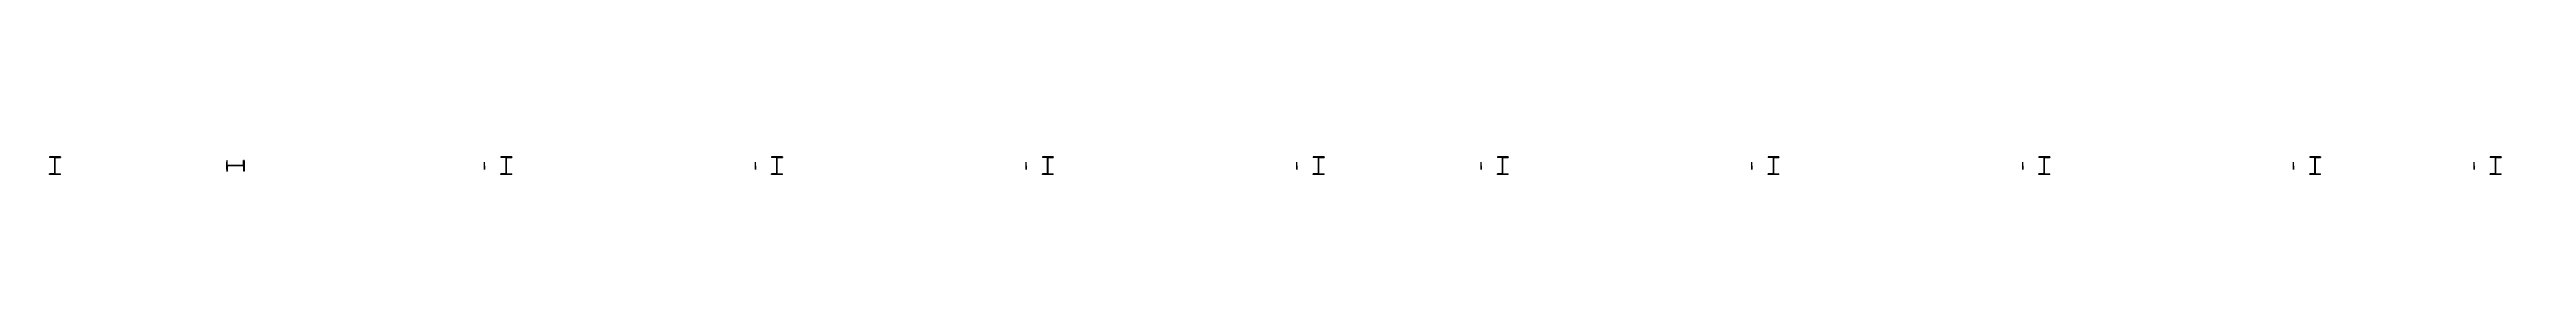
# Model space of a CAD drawing. Extents: x 0 to 768453, y -150 to 32537.
# Drawn here: x 299850 to 368453, y 11756 to 12537 of the extents above; entities that cross this region are included whole.
import ezdxf
from ezdxf.enums import TextEntityAlignment as Align

# ---------------------------------------------------------------- set-up
doc = ezdxf.new("R2010")
doc.units = 0

msp = doc.modelspace()

# ---------------------------------------------------------------- texts
at = {"layer": 'C1', "extrusion": (0, -1, 0)}
for p in [(300536.8, 1665, -12536.8), (300536.8, 4895, -12536.8), (300536.8, 8025, -12536.8), (305536.8, 1665, -12536.8), (305536.8, 4895, -12536.8), (305536.8, 8025, -12536.8), (313036.8, 1665, -12536.8), (313036.8, 4895, -12536.8), (313036.8, 8025, -12536.8), (320536.8, 1665, -12536.8), (320536.8, 4895, -12536.8), (320536.8, 8025, -12536.8), (328036.8, 1665, -12536.8), (328036.8, 4895, -12536.8), (328036.8, 8025, -12536.8), (335536.8, 1665, -12536.8), (335536.8, 4895, -12536.8), (335536.8, 8025, -12536.8), (340636.8, 1665, -12536.8), (340636.8, 4895, -12536.8), (340636.8, 8025, -12536.8), (348136.8, 1665, -12536.8), (348136.8, 4895, -12536.8), (348136.8, 8025, -12536.8), (355636.8, 1665, -12536.8), (355636.8, 4895, -12536.8), (355636.8, 8025, -12536.8), (363136.8, 1665, -12536.8), (363136.8, 4895, -12536.8), (363136.8, 8025, -12536.8), (368136.8, 1665, -12536.8), (368136.8, 4895, -12536.8), (368136.8, 8025, -12536.8)]:
    msp.add_text('C1', height=400, dxfattribs=at).set_placement(p, align=Align.BOTTOM_CENTER)
at = {"layer": 'G41', "extrusion": (0, -1, 0)}
for p in [(302940, 3330, -12440), (302940, 6460, -12440), (302940, 9590, -12440), (309190, 3330, -12440), (309190, 6460, -12440), (309190, 9590, -12440), (316690, 3330, -12440), (316690, 6460, -12440), (316690, 9590, -12440), (324190, 3330, -12440), (324190, 6460, -12440), (324190, 9590, -12440), (331690, 3330, -12440), (331690, 6460, -12440), (331690, 9590, -12440), (344290, 3330, -12440), (344290, 6460, -12440), (344290, 9590, -12440), (351790, 3330, -12440), (351790, 6460, -12440), (351790, 9590, -12440), (359290, 3330, -12440), (359290, 6460, -12440), (359290, 9590, -12440)]:
    msp.add_text('G41', height=400, dxfattribs=at).set_placement(p, align=Align.BOTTOM_CENTER)
at = {"layer": 'G43', "extrusion": (0, -1, 0)}
for p in [(337990, 3330, -12440), (337990, 6460, -12440), (337990, 9590, -12440), (365540, 3330, -12440), (365540, 6460, -12440), (365540, 9590, -12440)]:
    msp.add_text('G43', height=400, dxfattribs=at).set_placement(p, align=Align.BOTTOM_CENTER)

# ---------------------------------------------------------------- linework, layer by layer
at = {"layer": 'C1'}
for p, q in [((300150, 12244), (299850, 12244)), ((299850, 12244), (299850, 12226)), ((300150, 12244, 3330), (299850, 12244, 3330)), ((299850, 12244, 3330), (299850, 12226, 3330)), ((300150, 12244, 6460), (299850, 12244, 6460)), ((299850, 12244, 6460), (299850, 12226, 6460)), ((299994.5, 12226), (299850, 12226)), ((299994.5, 12226, 3330), (299850, 12226, 3330)), ((299994.5, 12226, 6460), (299850, 12226, 6460)), ((299994.5, 11774), (299850, 11774)), ((299850, 11756), (299850, 11774)), ((299994.5, 11774, 3330), (299850, 11774, 3330)), ((299850, 11756, 3330), (299850, 11774, 3330)), ((299994.5, 11774, 6460), (299850, 11774, 6460)), ((299850, 11756, 6460), (299850, 11774, 6460)), ((300150, 11756), (299850, 11756)), ((300150, 11756, 3330), (299850, 11756, 3330)), ((300150, 11756, 6460), (299850, 11756, 6460)), ((299994.5, 11774), (299994.5, 12226)), ((299994.5, 12226), (299994.5, 12226)), ((299994.5, 12226), (299994.5, 12226)), ((299994.5, 12226), (299994.5, 12226)), ((299994.5, 11774, 3330), (299994.5, 12226, 3330)), ((299994.5, 12226, 3330), (299994.5, 12226, 3330)), ((299994.5, 12226, 3330), (299994.5, 12226, 3330)), ((299994.5, 12226, 3330), (299994.5, 12226, 3330)), ((299994.5, 11774, 6460), (299994.5, 12226, 6460)), ((299994.5, 12226, 6460), (299994.5, 12226, 6460)), ((299994.5, 12226, 6460), (299994.5, 12226, 6460)), ((299994.5, 12226, 6460), (299994.5, 12226, 6460)), ((299994.5, 11774), (299994.5, 11774)), ((299994.5, 11774), (299994.5, 11774)), ((299994.5, 11774), (299994.5, 11774)), ((299994.5, 11774, 3330), (299994.5, 11774, 3330)), ((299994.5, 11774, 3330), (299994.5, 11774, 3330)), ((299994.5, 11774, 3330), (299994.5, 11774, 3330)), ((299994.5, 11774, 6460), (299994.5, 11774, 6460)), ((299994.5, 11774, 6460), (299994.5, 11774, 6460)), ((299994.5, 11774, 6460), (299994.5, 11774, 6460)), ((300005.5, 11774), (300005.5, 12226)), ((300005.5, 12226), (300005.5, 12226)), ((300005.5, 12226), (300005.5, 12226)), ((300005.5, 12226), (300005.5, 12226)), ((300005.5, 12226), (300150, 12226)), ((300005.5, 11774, 3330), (300005.5, 12226, 3330)), ((300005.5, 12226, 3330), (300005.5, 12226, 3330)), ((300005.5, 12226, 3330), (300005.5, 12226, 3330)), ((300005.5, 12226, 3330), (300005.5, 12226, 3330)), ((300005.5, 12226, 3330), (300150, 12226, 3330)), ((300005.5, 11774, 6460), (300005.5, 12226, 6460)), ((300005.5, 12226, 6460), (300005.5, 12226, 6460)), ((300005.5, 12226, 6460), (300005.5, 12226, 6460)), ((300005.5, 12226, 6460), (300005.5, 12226, 6460)), ((300005.5, 12226, 6460), (300150, 12226, 6460)), ((300005.5, 11774), (300005.5, 11774)), ((300005.5, 11774), (300005.5, 11774)), ((300005.5, 11774), (300005.5, 11774)), ((300005.5, 11774), (300150, 11774)), ((300005.5, 11774, 3330), (300005.5, 11774, 3330)), ((300005.5, 11774, 3330), (300005.5, 11774, 3330)), ((300005.5, 11774, 3330), (300005.5, 11774, 3330)), ((300005.5, 11774, 3330), (300150, 11774, 3330)), ((300005.5, 11774, 6460), (300005.5, 11774, 6460)), ((300005.5, 11774, 6460), (300005.5, 11774, 6460)), ((300005.5, 11774, 6460), (300005.5, 11774, 6460)), ((300005.5, 11774, 6460), (300150, 11774, 6460)), ((300150, 12244), (300150, 12226)), ((300150, 12244, 3330), (300150, 12226, 3330)), ((300150, 12244, 6460), (300150, 12226, 6460)), ((300150, 11756), (300150, 11774)), ((300150, 11756, 3330), (300150, 11774, 3330)), ((300150, 11756, 6460), (300150, 11774, 6460)), ((304756, 12150), (304756, 11850)), ((304756, 12150), (304774, 12150)), ((304756, 12150, 3330), (304756, 11850, 3330)), ((304756, 12150, 3330), (304774, 12150, 3330)), ((304756, 12150, 6460), (304756, 11850, 6460)), ((304756, 12150, 6460), (304774, 12150, 6460)), ((304756, 11850), (304774, 11850)), ((304756, 11850, 3330), (304774, 11850, 3330)), ((304756, 11850, 6460), (304774, 11850, 6460)), ((304774, 12005.5), (304774, 12150)), ((304774, 12005.5, 3330), (304774, 12150, 3330)), ((304774, 12005.5, 6460), (304774, 12150, 6460)), ((305226, 12005.5), (304774, 12005.5)), ((304774, 12005.5), (304774, 12005.5)), ((304774, 12005.5), (304774, 12005.5)), ((304774, 12005.5), (304774, 12005.5)), ((305226, 12005.5, 3330), (304774, 12005.5, 3330)), ((304774, 12005.5, 3330), (304774, 12005.5, 3330)), ((304774, 12005.5, 3330), (304774, 12005.5, 3330)), ((304774, 12005.5, 3330), (304774, 12005.5, 3330)), ((305226, 12005.5, 6460), (304774, 12005.5, 6460)), ((304774, 12005.5, 6460), (304774, 12005.5, 6460)), ((304774, 12005.5, 6460), (304774, 12005.5, 6460)), ((304774, 12005.5, 6460), (304774, 12005.5, 6460)), ((305226, 11994.5), (304774, 11994.5)), ((304774, 11994.5), (304774, 11994.5)), ((304774, 11994.5), (304774, 11994.5)), ((304774, 11994.5), (304774, 11994.5)), ((304774, 11994.5), (304774, 11850)), ((305226, 11994.5, 3330), (304774, 11994.5, 3330)), ((304774, 11994.5, 3330), (304774, 11994.5, 3330)), ((304774, 11994.5, 3330), (304774, 11994.5, 3330)), ((304774, 11994.5, 3330), (304774, 11994.5, 3330)), ((304774, 11994.5, 3330), (304774, 11850, 3330)), ((305226, 11994.5, 6460), (304774, 11994.5, 6460)), ((304774, 11994.5, 6460), (304774, 11994.5, 6460)), ((304774, 11994.5, 6460), (304774, 11994.5, 6460)), ((304774, 11994.5, 6460), (304774, 11994.5, 6460)), ((304774, 11994.5, 6460), (304774, 11850, 6460)), ((305226, 12005.5), (305226, 12150)), ((305244, 12150), (305226, 12150)), ((305226, 12005.5, 3330), (305226, 12150, 3330)), ((305244, 12150, 3330), (305226, 12150, 3330)), ((305226, 12005.5, 6460), (305226, 12150, 6460)), ((305244, 12150, 6460), (305226, 12150, 6460)), ((305226, 12005.5), (305226, 12005.5)), ((305226, 12005.5), (305226, 12005.5)), ((305226, 12005.5), (305226, 12005.5)), ((305226, 12005.5, 3330), (305226, 12005.5, 3330)), ((305226, 12005.5, 3330), (305226, 12005.5, 3330)), ((305226, 12005.5, 3330), (305226, 12005.5, 3330)), ((305226, 12005.5, 6460), (305226, 12005.5, 6460)), ((305226, 12005.5, 6460), (305226, 12005.5, 6460)), ((305226, 12005.5, 6460), (305226, 12005.5, 6460)), ((305226, 11994.5), (305226, 11994.5)), ((305226, 11994.5), (305226, 11994.5)), ((305226, 11994.5), (305226, 11994.5)), ((305226, 11994.5), (305226, 11850)), ((305226, 11994.5, 3330), (305226, 11994.5, 3330)), ((305226, 11994.5, 3330), (305226, 11994.5, 3330)), ((305226, 11994.5, 3330), (305226, 11994.5, 3330)), ((305226, 11994.5, 3330), (305226, 11850, 3330)), ((305226, 11994.5, 6460), (305226, 11994.5, 6460)), ((305226, 11994.5, 6460), (305226, 11994.5, 6460)), ((305226, 11994.5, 6460), (305226, 11994.5, 6460)), ((305226, 11994.5, 6460), (305226, 11850, 6460)), ((305244, 11850), (305226, 11850)), ((305244, 11850, 3330), (305226, 11850, 3330)), ((305244, 11850, 6460), (305226, 11850, 6460)), ((305244, 12150), (305244, 11850)), ((305244, 12150, 3330), (305244, 11850, 3330)), ((305244, 12150, 6460), (305244, 11850, 6460)), ((312650, 12244), (312350, 12244)), ((312350, 12244), (312350, 12226)), ((312650, 12244, 3330), (312350, 12244, 3330)), ((312350, 12244, 3330), (312350, 12226, 3330)), ((312650, 12244, 6460), (312350, 12244, 6460)), ((312350, 12244, 6460), (312350, 12226, 6460)), ((312494.5, 12226), (312350, 12226)), ((312494.5, 12226, 3330), (312350, 12226, 3330)), ((312494.5, 12226, 6460), (312350, 12226, 6460)), ((312494.5, 11774), (312350, 11774)), ((312350, 11756), (312350, 11774)), ((312494.5, 11774, 3330), (312350, 11774, 3330)), ((312350, 11756, 3330), (312350, 11774, 3330)), ((312494.5, 11774, 6460), (312350, 11774, 6460)), ((312350, 11756, 6460), (312350, 11774, 6460)), ((312650, 11756), (312350, 11756)), ((312650, 11756, 3330), (312350, 11756, 3330)), ((312650, 11756, 6460), (312350, 11756, 6460)), ((312494.5, 11774), (312494.5, 12226)), ((312494.5, 12226), (312494.5, 12226)), ((312494.5, 12226), (312494.5, 12226)), ((312494.5, 12226), (312494.5, 12226)), ((312494.5, 11774, 3330), (312494.5, 12226, 3330)), ((312494.5, 12226, 3330), (312494.5, 12226, 3330)), ((312494.5, 12226, 3330), (312494.5, 12226, 3330)), ((312494.5, 12226, 3330), (312494.5, 12226, 3330)), ((312494.5, 11774, 6460), (312494.5, 12226, 6460)), ((312494.5, 12226, 6460), (312494.5, 12226, 6460)), ((312494.5, 12226, 6460), (312494.5, 12226, 6460)), ((312494.5, 12226, 6460), (312494.5, 12226, 6460)), ((312494.5, 11774), (312494.5, 11774)), ((312494.5, 11774), (312494.5, 11774)), ((312494.5, 11774), (312494.5, 11774)), ((312494.5, 11774, 3330), (312494.5, 11774, 3330)), ((312494.5, 11774, 3330), (312494.5, 11774, 3330)), ((312494.5, 11774, 3330), (312494.5, 11774, 3330)), ((312494.5, 11774, 6460), (312494.5, 11774, 6460)), ((312494.5, 11774, 6460), (312494.5, 11774, 6460)), ((312494.5, 11774, 6460), (312494.5, 11774, 6460)), ((312505.5, 11774), (312505.5, 12226)), ((312505.5, 12226), (312505.5, 12226)), ((312505.5, 12226), (312505.5, 12226)), ((312505.5, 12226), (312505.5, 12226)), ((312505.5, 12226), (312650, 12226)), ((312505.5, 11774, 3330), (312505.5, 12226, 3330)), ((312505.5, 12226, 3330), (312505.5, 12226, 3330)), ((312505.5, 12226, 3330), (312505.5, 12226, 3330)), ((312505.5, 12226, 3330), (312505.5, 12226, 3330)), ((312505.5, 12226, 3330), (312650, 12226, 3330)), ((312505.5, 11774, 6460), (312505.5, 12226, 6460)), ((312505.5, 12226, 6460), (312505.5, 12226, 6460)), ((312505.5, 12226, 6460), (312505.5, 12226, 6460)), ((312505.5, 12226, 6460), (312505.5, 12226, 6460)), ((312505.5, 12226, 6460), (312650, 12226, 6460)), ((312505.5, 11774), (312505.5, 11774)), ((312505.5, 11774), (312505.5, 11774)), ((312505.5, 11774), (312505.5, 11774)), ((312505.5, 11774), (312650, 11774)), ((312505.5, 11774, 3330), (312505.5, 11774, 3330)), ((312505.5, 11774, 3330), (312505.5, 11774, 3330)), ((312505.5, 11774, 3330), (312505.5, 11774, 3330)), ((312505.5, 11774, 3330), (312650, 11774, 3330)), ((312505.5, 11774, 6460), (312505.5, 11774, 6460)), ((312505.5, 11774, 6460), (312505.5, 11774, 6460)), ((312505.5, 11774, 6460), (312505.5, 11774, 6460)), ((312505.5, 11774, 6460), (312650, 11774, 6460)), ((312650, 12244), (312650, 12226)), ((312650, 12244, 3330), (312650, 12226, 3330)), ((312650, 12244, 6460), (312650, 12226, 6460)), ((312650, 11756), (312650, 11774)), ((312650, 11756, 3330), (312650, 11774, 3330)), ((312650, 11756, 6460), (312650, 11774, 6460)), ((320150, 12244), (319850, 12244)), ((319850, 12244), (319850, 12226)), ((320150, 12244, 3330), (319850, 12244, 3330)), ((319850, 12244, 3330), (319850, 12226, 3330)), ((320150, 12244, 6460), (319850, 12244, 6460)), ((319850, 12244, 6460), (319850, 12226, 6460)), ((319994.5, 12226), (319850, 12226)), ((319994.5, 12226, 3330), (319850, 12226, 3330)), ((319994.5, 12226, 6460), (319850, 12226, 6460)), ((319994.5, 11774), (319850, 11774)), ((319850, 11756), (319850, 11774)), ((319994.5, 11774, 3330), (319850, 11774, 3330)), ((319850, 11756, 3330), (319850, 11774, 3330)), ((319994.5, 11774, 6460), (319850, 11774, 6460)), ((319850, 11756, 6460), (319850, 11774, 6460)), ((320150, 11756), (319850, 11756)), ((320150, 11756, 3330), (319850, 11756, 3330)), ((320150, 11756, 6460), (319850, 11756, 6460)), ((319994.5, 11774), (319994.5, 12226)), ((319994.5, 12226), (319994.5, 12226)), ((319994.5, 12226), (319994.5, 12226)), ((319994.5, 12226), (319994.5, 12226)), ((319994.5, 11774, 3330), (319994.5, 12226, 3330)), ((319994.5, 12226, 3330), (319994.5, 12226, 3330)), ((319994.5, 12226, 3330), (319994.5, 12226, 3330)), ((319994.5, 12226, 3330), (319994.5, 12226, 3330)), ((319994.5, 11774, 6460), (319994.5, 12226, 6460)), ((319994.5, 12226, 6460), (319994.5, 12226, 6460)), ((319994.5, 12226, 6460), (319994.5, 12226, 6460)), ((319994.5, 12226, 6460), (319994.5, 12226, 6460)), ((319994.5, 11774), (319994.5, 11774)), ((319994.5, 11774), (319994.5, 11774)), ((319994.5, 11774), (319994.5, 11774)), ((319994.5, 11774, 3330), (319994.5, 11774, 3330)), ((319994.5, 11774, 3330), (319994.5, 11774, 3330)), ((319994.5, 11774, 3330), (319994.5, 11774, 3330)), ((319994.5, 11774, 6460), (319994.5, 11774, 6460)), ((319994.5, 11774, 6460), (319994.5, 11774, 6460)), ((319994.5, 11774, 6460), (319994.5, 11774, 6460)), ((320005.5, 11774), (320005.5, 12226)), ((320005.5, 12226), (320005.5, 12226)), ((320005.5, 12226), (320005.5, 12226)), ((320005.5, 12226), (320005.5, 12226)), ((320005.5, 12226), (320150, 12226)), ((320005.5, 11774, 3330), (320005.5, 12226, 3330)), ((320005.5, 12226, 3330), (320005.5, 12226, 3330)), ((320005.5, 12226, 3330), (320005.5, 12226, 3330)), ((320005.5, 12226, 3330), (320005.5, 12226, 3330)), ((320005.5, 12226, 3330), (320150, 12226, 3330)), ((320005.5, 11774, 6460), (320005.5, 12226, 6460)), ((320005.5, 12226, 6460), (320005.5, 12226, 6460)), ((320005.5, 12226, 6460), (320005.5, 12226, 6460)), ((320005.5, 12226, 6460), (320005.5, 12226, 6460)), ((320005.5, 12226, 6460), (320150, 12226, 6460)), ((320005.5, 11774), (320005.5, 11774)), ((320005.5, 11774), (320005.5, 11774)), ((320005.5, 11774), (320005.5, 11774)), ((320005.5, 11774), (320150, 11774)), ((320005.5, 11774, 3330), (320005.5, 11774, 3330)), ((320005.5, 11774, 3330), (320005.5, 11774, 3330)), ((320005.5, 11774, 3330), (320005.5, 11774, 3330)), ((320005.5, 11774, 3330), (320150, 11774, 3330)), ((320005.5, 11774, 6460), (320005.5, 11774, 6460)), ((320005.5, 11774, 6460), (320005.5, 11774, 6460)), ((320005.5, 11774, 6460), (320005.5, 11774, 6460)), ((320005.5, 11774, 6460), (320150, 11774, 6460)), ((320150, 12244), (320150, 12226)), ((320150, 12244, 3330), (320150, 12226, 3330)), ((320150, 12244, 6460), (320150, 12226, 6460)), ((320150, 11756), (320150, 11774)), ((320150, 11756, 3330), (320150, 11774, 3330)), ((320150, 11756, 6460), (320150, 11774, 6460)), ((327650, 12244), (327350, 12244)), ((327350, 12244), (327350, 12226)), ((327650, 12244, 3330), (327350, 12244, 3330)), ((327350, 12244, 3330), (327350, 12226, 3330)), ((327650, 12244, 6460), (327350, 12244, 6460)), ((327350, 12244, 6460), (327350, 12226, 6460)), ((327494.5, 12226), (327350, 12226)), ((327494.5, 12226, 3330), (327350, 12226, 3330)), ((327494.5, 12226, 6460), (327350, 12226, 6460)), ((327494.5, 11774), (327350, 11774)), ((327350, 11756), (327350, 11774)), ((327494.5, 11774, 3330), (327350, 11774, 3330)), ((327350, 11756, 3330), (327350, 11774, 3330)), ((327494.5, 11774, 6460), (327350, 11774, 6460)), ((327350, 11756, 6460), (327350, 11774, 6460)), ((327650, 11756), (327350, 11756)), ((327650, 11756, 3330), (327350, 11756, 3330)), ((327650, 11756, 6460), (327350, 11756, 6460)), ((327494.5, 11774), (327494.5, 12226)), ((327494.5, 12226), (327494.5, 12226)), ((327494.5, 12226), (327494.5, 12226)), ((327494.5, 12226), (327494.5, 12226)), ((327494.5, 11774, 3330), (327494.5, 12226, 3330)), ((327494.5, 12226, 3330), (327494.5, 12226, 3330)), ((327494.5, 12226, 3330), (327494.5, 12226, 3330)), ((327494.5, 12226, 3330), (327494.5, 12226, 3330)), ((327494.5, 11774, 6460), (327494.5, 12226, 6460)), ((327494.5, 12226, 6460), (327494.5, 12226, 6460)), ((327494.5, 12226, 6460), (327494.5, 12226, 6460)), ((327494.5, 12226, 6460), (327494.5, 12226, 6460)), ((327494.5, 11774), (327494.5, 11774)), ((327494.5, 11774), (327494.5, 11774)), ((327494.5, 11774), (327494.5, 11774)), ((327494.5, 11774, 3330), (327494.5, 11774, 3330)), ((327494.5, 11774, 3330), (327494.5, 11774, 3330)), ((327494.5, 11774, 3330), (327494.5, 11774, 3330)), ((327494.5, 11774, 6460), (327494.5, 11774, 6460)), ((327494.5, 11774, 6460), (327494.5, 11774, 6460)), ((327494.5, 11774, 6460), (327494.5, 11774, 6460)), ((327505.5, 11774), (327505.5, 12226)), ((327505.5, 12226), (327505.5, 12226)), ((327505.5, 12226), (327505.5, 12226)), ((327505.5, 12226), (327505.5, 12226)), ((327505.5, 12226), (327650, 12226)), ((327505.5, 11774, 3330), (327505.5, 12226, 3330)), ((327505.5, 12226, 3330), (327505.5, 12226, 3330)), ((327505.5, 12226, 3330), (327505.5, 12226, 3330)), ((327505.5, 12226, 3330), (327505.5, 12226, 3330)), ((327505.5, 12226, 3330), (327650, 12226, 3330)), ((327505.5, 11774, 6460), (327505.5, 12226, 6460)), ((327505.5, 12226, 6460), (327505.5, 12226, 6460)), ((327505.5, 12226, 6460), (327505.5, 12226, 6460)), ((327505.5, 12226, 6460), (327505.5, 12226, 6460)), ((327505.5, 12226, 6460), (327650, 12226, 6460)), ((327505.5, 11774), (327505.5, 11774)), ((327505.5, 11774), (327505.5, 11774)), ((327505.5, 11774), (327505.5, 11774)), ((327505.5, 11774), (327650, 11774)), ((327505.5, 11774, 3330), (327505.5, 11774, 3330)), ((327505.5, 11774, 3330), (327505.5, 11774, 3330)), ((327505.5, 11774, 3330), (327505.5, 11774, 3330)), ((327505.5, 11774, 3330), (327650, 11774, 3330)), ((327505.5, 11774, 6460), (327505.5, 11774, 6460)), ((327505.5, 11774, 6460), (327505.5, 11774, 6460)), ((327505.5, 11774, 6460), (327505.5, 11774, 6460)), ((327505.5, 11774, 6460), (327650, 11774, 6460)), ((327650, 12244), (327650, 12226)), ((327650, 12244, 3330), (327650, 12226, 3330)), ((327650, 12244, 6460), (327650, 12226, 6460)), ((327650, 11756), (327650, 11774)), ((327650, 11756, 3330), (327650, 11774, 3330)), ((327650, 11756, 6460), (327650, 11774, 6460)), ((335150, 12244), (334850, 12244)), ((334850, 12244), (334850, 12226)), ((335150, 12244, 3330), (334850, 12244, 3330)), ((334850, 12244, 3330), (334850, 12226, 3330)), ((335150, 12244, 6460), (334850, 12244, 6460)), ((334850, 12244, 6460), (334850, 12226, 6460)), ((334994.5, 12226), (334850, 12226)), ((334994.5, 12226, 3330), (334850, 12226, 3330)), ((334994.5, 12226, 6460), (334850, 12226, 6460)), ((334994.5, 11774), (334850, 11774)), ((334850, 11756), (334850, 11774)), ((334994.5, 11774, 3330), (334850, 11774, 3330)), ((334850, 11756, 3330), (334850, 11774, 3330)), ((334994.5, 11774, 6460), (334850, 11774, 6460)), ((334850, 11756, 6460), (334850, 11774, 6460)), ((335150, 11756), (334850, 11756)), ((335150, 11756, 3330), (334850, 11756, 3330)), ((335150, 11756, 6460), (334850, 11756, 6460)), ((334994.5, 11774), (334994.5, 12226)), ((334994.5, 12226), (334994.5, 12226)), ((334994.5, 12226), (334994.5, 12226)), ((334994.5, 12226), (334994.5, 12226)), ((334994.5, 11774, 3330), (334994.5, 12226, 3330)), ((334994.5, 12226, 3330), (334994.5, 12226, 3330)), ((334994.5, 12226, 3330), (334994.5, 12226, 3330)), ((334994.5, 12226, 3330), (334994.5, 12226, 3330)), ((334994.5, 11774, 6460), (334994.5, 12226, 6460)), ((334994.5, 12226, 6460), (334994.5, 12226, 6460)), ((334994.5, 12226, 6460), (334994.5, 12226, 6460)), ((334994.5, 12226, 6460), (334994.5, 12226, 6460)), ((334994.5, 11774), (334994.5, 11774)), ((334994.5, 11774), (334994.5, 11774)), ((334994.5, 11774), (334994.5, 11774)), ((334994.5, 11774, 3330), (334994.5, 11774, 3330)), ((334994.5, 11774, 3330), (334994.5, 11774, 3330)), ((334994.5, 11774, 3330), (334994.5, 11774, 3330)), ((334994.5, 11774, 6460), (334994.5, 11774, 6460)), ((334994.5, 11774, 6460), (334994.5, 11774, 6460)), ((334994.5, 11774, 6460), (334994.5, 11774, 6460)), ((335005.5, 11774), (335005.5, 12226)), ((335005.5, 12226), (335005.5, 12226)), ((335005.5, 12226), (335005.5, 12226)), ((335005.5, 12226), (335005.5, 12226)), ((335005.5, 12226), (335150, 12226)), ((335005.5, 11774, 3330), (335005.5, 12226, 3330)), ((335005.5, 12226, 3330), (335005.5, 12226, 3330)), ((335005.5, 12226, 3330), (335005.5, 12226, 3330)), ((335005.5, 12226, 3330), (335005.5, 12226, 3330)), ((335005.5, 12226, 3330), (335150, 12226, 3330)), ((335005.5, 11774, 6460), (335005.5, 12226, 6460)), ((335005.5, 12226, 6460), (335005.5, 12226, 6460)), ((335005.5, 12226, 6460), (335005.5, 12226, 6460)), ((335005.5, 12226, 6460), (335005.5, 12226, 6460)), ((335005.5, 12226, 6460), (335150, 12226, 6460)), ((335005.5, 11774), (335005.5, 11774)), ((335005.5, 11774), (335005.5, 11774)), ((335005.5, 11774), (335005.5, 11774)), ((335005.5, 11774), (335150, 11774)), ((335005.5, 11774, 3330), (335005.5, 11774, 3330)), ((335005.5, 11774, 3330), (335005.5, 11774, 3330)), ((335005.5, 11774, 3330), (335005.5, 11774, 3330)), ((335005.5, 11774, 3330), (335150, 11774, 3330)), ((335005.5, 11774, 6460), (335005.5, 11774, 6460)), ((335005.5, 11774, 6460), (335005.5, 11774, 6460)), ((335005.5, 11774, 6460), (335005.5, 11774, 6460)), ((335005.5, 11774, 6460), (335150, 11774, 6460)), ((335150, 12244), (335150, 12226)), ((335150, 12244, 3330), (335150, 12226, 3330)), ((335150, 12244, 6460), (335150, 12226, 6460)), ((335150, 11756), (335150, 11774)), ((335150, 11756, 3330), (335150, 11774, 3330)), ((335150, 11756, 6460), (335150, 11774, 6460)), ((340250, 12244), (339950, 12244)), ((339950, 12244), (339950, 12226)), ((340250, 12244, 3330), (339950, 12244, 3330)), ((339950, 12244, 3330), (339950, 12226, 3330)), ((340250, 12244, 6460), (339950, 12244, 6460)), ((339950, 12244, 6460), (339950, 12226, 6460)), ((340094.5, 12226), (339950, 12226)), ((340094.5, 12226, 3330), (339950, 12226, 3330)), ((340094.5, 12226, 6460), (339950, 12226, 6460)), ((340094.5, 11774), (339950, 11774)), ((339950, 11756), (339950, 11774)), ((340094.5, 11774, 3330), (339950, 11774, 3330)), ((339950, 11756, 3330), (339950, 11774, 3330)), ((340094.5, 11774, 6460), (339950, 11774, 6460)), ((339950, 11756, 6460), (339950, 11774, 6460)), ((340250, 11756), (339950, 11756)), ((340250, 11756, 3330), (339950, 11756, 3330)), ((340250, 11756, 6460), (339950, 11756, 6460)), ((340094.5, 11774), (340094.5, 12226)), ((340094.5, 12226), (340094.5, 12226)), ((340094.5, 12226), (340094.5, 12226)), ((340094.5, 12226), (340094.5, 12226)), ((340094.5, 11774, 3330), (340094.5, 12226, 3330)), ((340094.5, 12226, 3330), (340094.5, 12226, 3330)), ((340094.5, 12226, 3330), (340094.5, 12226, 3330)), ((340094.5, 12226, 3330), (340094.5, 12226, 3330)), ((340094.5, 11774, 6460), (340094.5, 12226, 6460)), ((340094.5, 12226, 6460), (340094.5, 12226, 6460)), ((340094.5, 12226, 6460), (340094.5, 12226, 6460)), ((340094.5, 12226, 6460), (340094.5, 12226, 6460)), ((340094.5, 11774), (340094.5, 11774)), ((340094.5, 11774), (340094.5, 11774)), ((340094.5, 11774), (340094.5, 11774)), ((340094.5, 11774, 3330), (340094.5, 11774, 3330)), ((340094.5, 11774, 3330), (340094.5, 11774, 3330)), ((340094.5, 11774, 3330), (340094.5, 11774, 3330)), ((340094.5, 11774, 6460), (340094.5, 11774, 6460)), ((340094.5, 11774, 6460), (340094.5, 11774, 6460)), ((340094.5, 11774, 6460), (340094.5, 11774, 6460)), ((340105.5, 11774), (340105.5, 12226)), ((340105.5, 12226), (340105.5, 12226)), ((340105.5, 12226), (340105.5, 12226)), ((340105.5, 12226), (340105.5, 12226)), ((340105.5, 12226), (340250, 12226)), ((340105.5, 11774, 3330), (340105.5, 12226, 3330)), ((340105.5, 12226, 3330), (340105.5, 12226, 3330)), ((340105.5, 12226, 3330), (340105.5, 12226, 3330)), ((340105.5, 12226, 3330), (340105.5, 12226, 3330)), ((340105.5, 12226, 3330), (340250, 12226, 3330)), ((340105.5, 11774, 6460), (340105.5, 12226, 6460)), ((340105.5, 12226, 6460), (340105.5, 12226, 6460)), ((340105.5, 12226, 6460), (340105.5, 12226, 6460)), ((340105.5, 12226, 6460), (340105.5, 12226, 6460)), ((340105.5, 12226, 6460), (340250, 12226, 6460)), ((340105.5, 11774), (340105.5, 11774)), ((340105.5, 11774), (340105.5, 11774)), ((340105.5, 11774), (340105.5, 11774)), ((340105.5, 11774), (340250, 11774)), ((340105.5, 11774, 3330), (340105.5, 11774, 3330)), ((340105.5, 11774, 3330), (340105.5, 11774, 3330)), ((340105.5, 11774, 3330), (340105.5, 11774, 3330)), ((340105.5, 11774, 3330), (340250, 11774, 3330)), ((340105.5, 11774, 6460), (340105.5, 11774, 6460)), ((340105.5, 11774, 6460), (340105.5, 11774, 6460)), ((340105.5, 11774, 6460), (340105.5, 11774, 6460)), ((340105.5, 11774, 6460), (340250, 11774, 6460)), ((340250, 12244), (340250, 12226)), ((340250, 12244, 3330), (340250, 12226, 3330)), ((340250, 12244, 6460), (340250, 12226, 6460)), ((340250, 11756), (340250, 11774)), ((340250, 11756, 3330), (340250, 11774, 3330)), ((340250, 11756, 6460), (340250, 11774, 6460)), ((347750, 12244), (347450, 12244)), ((347450, 12244), (347450, 12226)), ((347750, 12244, 3330), (347450, 12244, 3330)), ((347450, 12244, 3330), (347450, 12226, 3330)), ((347750, 12244, 6460), (347450, 12244, 6460)), ((347450, 12244, 6460), (347450, 12226, 6460)), ((347594.5, 12226), (347450, 12226)), ((347594.5, 12226, 3330), (347450, 12226, 3330)), ((347594.5, 12226, 6460), (347450, 12226, 6460)), ((347594.5, 11774), (347450, 11774)), ((347450, 11756), (347450, 11774)), ((347594.5, 11774, 3330), (347450, 11774, 3330)), ((347450, 11756, 3330), (347450, 11774, 3330)), ((347594.5, 11774, 6460), (347450, 11774, 6460)), ((347450, 11756, 6460), (347450, 11774, 6460)), ((347750, 11756), (347450, 11756)), ((347750, 11756, 3330), (347450, 11756, 3330)), ((347750, 11756, 6460), (347450, 11756, 6460)), ((347594.5, 11774), (347594.5, 12226)), ((347594.5, 12226), (347594.5, 12226)), ((347594.5, 12226), (347594.5, 12226)), ((347594.5, 12226), (347594.5, 12226)), ((347594.5, 11774, 3330), (347594.5, 12226, 3330)), ((347594.5, 12226, 3330), (347594.5, 12226, 3330)), ((347594.5, 12226, 3330), (347594.5, 12226, 3330)), ((347594.5, 12226, 3330), (347594.5, 12226, 3330)), ((347594.5, 11774, 6460), (347594.5, 12226, 6460)), ((347594.5, 12226, 6460), (347594.5, 12226, 6460)), ((347594.5, 12226, 6460), (347594.5, 12226, 6460)), ((347594.5, 12226, 6460), (347594.5, 12226, 6460)), ((347594.5, 11774), (347594.5, 11774)), ((347594.5, 11774), (347594.5, 11774)), ((347594.5, 11774), (347594.5, 11774)), ((347594.5, 11774, 3330), (347594.5, 11774, 3330)), ((347594.5, 11774, 3330), (347594.5, 11774, 3330)), ((347594.5, 11774, 3330), (347594.5, 11774, 3330)), ((347594.5, 11774, 6460), (347594.5, 11774, 6460)), ((347594.5, 11774, 6460), (347594.5, 11774, 6460)), ((347594.5, 11774, 6460), (347594.5, 11774, 6460)), ((347605.5, 11774), (347605.5, 12226)), ((347605.5, 12226), (347605.5, 12226)), ((347605.5, 12226), (347605.5, 12226)), ((347605.5, 12226), (347605.5, 12226)), ((347605.5, 12226), (347750, 12226)), ((347605.5, 11774, 3330), (347605.5, 12226, 3330)), ((347605.5, 12226, 3330), (347605.5, 12226, 3330)), ((347605.5, 12226, 3330), (347605.5, 12226, 3330)), ((347605.5, 12226, 3330), (347605.5, 12226, 3330)), ((347605.5, 12226, 3330), (347750, 12226, 3330)), ((347605.5, 11774, 6460), (347605.5, 12226, 6460)), ((347605.5, 12226, 6460), (347605.5, 12226, 6460)), ((347605.5, 12226, 6460), (347605.5, 12226, 6460)), ((347605.5, 12226, 6460), (347605.5, 12226, 6460)), ((347605.5, 12226, 6460), (347750, 12226, 6460)), ((347605.5, 11774), (347605.5, 11774)), ((347605.5, 11774), (347605.5, 11774)), ((347605.5, 11774), (347605.5, 11774)), ((347605.5, 11774), (347750, 11774)), ((347605.5, 11774, 3330), (347605.5, 11774, 3330)), ((347605.5, 11774, 3330), (347605.5, 11774, 3330)), ((347605.5, 11774, 3330), (347605.5, 11774, 3330)), ((347605.5, 11774, 3330), (347750, 11774, 3330)), ((347605.5, 11774, 6460), (347605.5, 11774, 6460)), ((347605.5, 11774, 6460), (347605.5, 11774, 6460)), ((347605.5, 11774, 6460), (347605.5, 11774, 6460)), ((347605.5, 11774, 6460), (347750, 11774, 6460)), ((347750, 12244), (347750, 12226)), ((347750, 12244, 3330), (347750, 12226, 3330)), ((347750, 12244, 6460), (347750, 12226, 6460)), ((347750, 11756), (347750, 11774)), ((347750, 11756, 3330), (347750, 11774, 3330)), ((347750, 11756, 6460), (347750, 11774, 6460)), ((355250, 12244), (354950, 12244)), ((354950, 12244), (354950, 12226)), ((355250, 12244, 3330), (354950, 12244, 3330)), ((354950, 12244, 3330), (354950, 12226, 3330)), ((355250, 12244, 6460), (354950, 12244, 6460)), ((354950, 12244, 6460), (354950, 12226, 6460)), ((355094.5, 12226), (354950, 12226)), ((355094.5, 12226, 3330), (354950, 12226, 3330)), ((355094.5, 12226, 6460), (354950, 12226, 6460)), ((355094.5, 11774), (354950, 11774)), ((354950, 11756), (354950, 11774)), ((355094.5, 11774, 3330), (354950, 11774, 3330)), ((354950, 11756, 3330), (354950, 11774, 3330)), ((355094.5, 11774, 6460), (354950, 11774, 6460)), ((354950, 11756, 6460), (354950, 11774, 6460)), ((355250, 11756), (354950, 11756)), ((355250, 11756, 3330), (354950, 11756, 3330)), ((355250, 11756, 6460), (354950, 11756, 6460)), ((355094.5, 11774), (355094.5, 12226)), ((355094.5, 12226), (355094.5, 12226)), ((355094.5, 12226), (355094.5, 12226)), ((355094.5, 12226), (355094.5, 12226)), ((355094.5, 11774, 3330), (355094.5, 12226, 3330)), ((355094.5, 12226, 3330), (355094.5, 12226, 3330)), ((355094.5, 12226, 3330), (355094.5, 12226, 3330)), ((355094.5, 12226, 3330), (355094.5, 12226, 3330)), ((355094.5, 11774, 6460), (355094.5, 12226, 6460)), ((355094.5, 12226, 6460), (355094.5, 12226, 6460)), ((355094.5, 12226, 6460), (355094.5, 12226, 6460)), ((355094.5, 12226, 6460), (355094.5, 12226, 6460)), ((355094.5, 11774), (355094.5, 11774)), ((355094.5, 11774), (355094.5, 11774)), ((355094.5, 11774), (355094.5, 11774)), ((355094.5, 11774, 3330), (355094.5, 11774, 3330)), ((355094.5, 11774, 3330), (355094.5, 11774, 3330)), ((355094.5, 11774, 3330), (355094.5, 11774, 3330)), ((355094.5, 11774, 6460), (355094.5, 11774, 6460)), ((355094.5, 11774, 6460), (355094.5, 11774, 6460)), ((355094.5, 11774, 6460), (355094.5, 11774, 6460)), ((355105.5, 11774), (355105.5, 12226)), ((355105.5, 12226), (355105.5, 12226)), ((355105.5, 12226), (355105.5, 12226)), ((355105.5, 12226), (355105.5, 12226)), ((355105.5, 12226), (355250, 12226)), ((355105.5, 11774, 3330), (355105.5, 12226, 3330)), ((355105.5, 12226, 3330), (355105.5, 12226, 3330)), ((355105.5, 12226, 3330), (355105.5, 12226, 3330)), ((355105.5, 12226, 3330), (355105.5, 12226, 3330)), ((355105.5, 12226, 3330), (355250, 12226, 3330)), ((355105.5, 11774, 6460), (355105.5, 12226, 6460)), ((355105.5, 12226, 6460), (355105.5, 12226, 6460)), ((355105.5, 12226, 6460), (355105.5, 12226, 6460)), ((355105.5, 12226, 6460), (355105.5, 12226, 6460)), ((355105.5, 12226, 6460), (355250, 12226, 6460)), ((355105.5, 11774), (355105.5, 11774)), ((355105.5, 11774), (355105.5, 11774)), ((355105.5, 11774), (355105.5, 11774)), ((355105.5, 11774), (355250, 11774)), ((355105.5, 11774, 3330), (355105.5, 11774, 3330)), ((355105.5, 11774, 3330), (355105.5, 11774, 3330)), ((355105.5, 11774, 3330), (355105.5, 11774, 3330)), ((355105.5, 11774, 3330), (355250, 11774, 3330)), ((355105.5, 11774, 6460), (355105.5, 11774, 6460)), ((355105.5, 11774, 6460), (355105.5, 11774, 6460)), ((355105.5, 11774, 6460), (355105.5, 11774, 6460)), ((355105.5, 11774, 6460), (355250, 11774, 6460)), ((355250, 12244), (355250, 12226)), ((355250, 12244, 3330), (355250, 12226, 3330)), ((355250, 12244, 6460), (355250, 12226, 6460)), ((355250, 11756), (355250, 11774)), ((355250, 11756, 3330), (355250, 11774, 3330)), ((355250, 11756, 6460), (355250, 11774, 6460)), ((362750, 12244), (362450, 12244)), ((362450, 12244), (362450, 12226)), ((362750, 12244, 3330), (362450, 12244, 3330)), ((362450, 12244, 3330), (362450, 12226, 3330)), ((362750, 12244, 6460), (362450, 12244, 6460)), ((362450, 12244, 6460), (362450, 12226, 6460)), ((362594.5, 12226), (362450, 12226)), ((362594.5, 12226, 3330), (362450, 12226, 3330)), ((362594.5, 12226, 6460), (362450, 12226, 6460)), ((362594.5, 11774), (362450, 11774)), ((362450, 11756), (362450, 11774)), ((362594.5, 11774, 3330), (362450, 11774, 3330)), ((362450, 11756, 3330), (362450, 11774, 3330)), ((362594.5, 11774, 6460), (362450, 11774, 6460)), ((362450, 11756, 6460), (362450, 11774, 6460)), ((362750, 11756), (362450, 11756)), ((362750, 11756, 3330), (362450, 11756, 3330)), ((362750, 11756, 6460), (362450, 11756, 6460)), ((362594.5, 11774), (362594.5, 12226)), ((362594.5, 12226), (362594.5, 12226)), ((362594.5, 12226), (362594.5, 12226)), ((362594.5, 12226), (362594.5, 12226)), ((362594.5, 11774, 3330), (362594.5, 12226, 3330)), ((362594.5, 12226, 3330), (362594.5, 12226, 3330)), ((362594.5, 12226, 3330), (362594.5, 12226, 3330)), ((362594.5, 12226, 3330), (362594.5, 12226, 3330)), ((362594.5, 11774, 6460), (362594.5, 12226, 6460)), ((362594.5, 12226, 6460), (362594.5, 12226, 6460)), ((362594.5, 12226, 6460), (362594.5, 12226, 6460)), ((362594.5, 12226, 6460), (362594.5, 12226, 6460)), ((362594.5, 11774), (362594.5, 11774)), ((362594.5, 11774), (362594.5, 11774)), ((362594.5, 11774), (362594.5, 11774)), ((362594.5, 11774, 3330), (362594.5, 11774, 3330)), ((362594.5, 11774, 3330), (362594.5, 11774, 3330)), ((362594.5, 11774, 3330), (362594.5, 11774, 3330)), ((362594.5, 11774, 6460), (362594.5, 11774, 6460)), ((362594.5, 11774, 6460), (362594.5, 11774, 6460)), ((362594.5, 11774, 6460), (362594.5, 11774, 6460)), ((362605.5, 11774), (362605.5, 12226)), ((362605.5, 12226), (362605.5, 12226)), ((362605.5, 12226), (362605.5, 12226)), ((362605.5, 12226), (362605.5, 12226)), ((362605.5, 12226), (362750, 12226)), ((362605.5, 11774, 3330), (362605.5, 12226, 3330)), ((362605.5, 12226, 3330), (362605.5, 12226, 3330)), ((362605.5, 12226, 3330), (362605.5, 12226, 3330)), ((362605.5, 12226, 3330), (362605.5, 12226, 3330)), ((362605.5, 12226, 3330), (362750, 12226, 3330)), ((362605.5, 11774, 6460), (362605.5, 12226, 6460)), ((362605.5, 12226, 6460), (362605.5, 12226, 6460)), ((362605.5, 12226, 6460), (362605.5, 12226, 6460)), ((362605.5, 12226, 6460), (362605.5, 12226, 6460)), ((362605.5, 12226, 6460), (362750, 12226, 6460)), ((362605.5, 11774), (362605.5, 11774)), ((362605.5, 11774), (362605.5, 11774)), ((362605.5, 11774), (362605.5, 11774)), ((362605.5, 11774), (362750, 11774)), ((362605.5, 11774, 3330), (362605.5, 11774, 3330)), ((362605.5, 11774, 3330), (362605.5, 11774, 3330)), ((362605.5, 11774, 3330), (362605.5, 11774, 3330)), ((362605.5, 11774, 3330), (362750, 11774, 3330)), ((362605.5, 11774, 6460), (362605.5, 11774, 6460)), ((362605.5, 11774, 6460), (362605.5, 11774, 6460)), ((362605.5, 11774, 6460), (362605.5, 11774, 6460)), ((362605.5, 11774, 6460), (362750, 11774, 6460)), ((362750, 12244), (362750, 12226)), ((362750, 12244, 3330), (362750, 12226, 3330)), ((362750, 12244, 6460), (362750, 12226, 6460)), ((362750, 11756), (362750, 11774)), ((362750, 11756, 3330), (362750, 11774, 3330)), ((362750, 11756, 6460), (362750, 11774, 6460)), ((367750, 12244), (367450, 12244)), ((367450, 12244), (367450, 12226)), ((367750, 12244, 3330), (367450, 12244, 3330)), ((367450, 12244, 3330), (367450, 12226, 3330)), ((367750, 12244, 6460), (367450, 12244, 6460)), ((367450, 12244, 6460), (367450, 12226, 6460)), ((367594.5, 12226), (367450, 12226)), ((367594.5, 12226, 3330), (367450, 12226, 3330)), ((367594.5, 12226, 6460), (367450, 12226, 6460)), ((367594.5, 11774), (367450, 11774)), ((367450, 11756), (367450, 11774)), ((367594.5, 11774, 3330), (367450, 11774, 3330)), ((367450, 11756, 3330), (367450, 11774, 3330)), ((367594.5, 11774, 6460), (367450, 11774, 6460)), ((367450, 11756, 6460), (367450, 11774, 6460)), ((367750, 11756), (367450, 11756)), ((367750, 11756, 3330), (367450, 11756, 3330)), ((367750, 11756, 6460), (367450, 11756, 6460)), ((367594.5, 11774), (367594.5, 12226)), ((367594.5, 12226), (367594.5, 12226)), ((367594.5, 12226), (367594.5, 12226)), ((367594.5, 12226), (367594.5, 12226)), ((367594.5, 11774, 3330), (367594.5, 12226, 3330)), ((367594.5, 12226, 3330), (367594.5, 12226, 3330)), ((367594.5, 12226, 3330), (367594.5, 12226, 3330)), ((367594.5, 12226, 3330), (367594.5, 12226, 3330)), ((367594.5, 11774, 6460), (367594.5, 12226, 6460)), ((367594.5, 12226, 6460), (367594.5, 12226, 6460)), ((367594.5, 12226, 6460), (367594.5, 12226, 6460)), ((367594.5, 12226, 6460), (367594.5, 12226, 6460)), ((367594.5, 11774), (367594.5, 11774)), ((367594.5, 11774), (367594.5, 11774)), ((367594.5, 11774), (367594.5, 11774)), ((367594.5, 11774, 3330), (367594.5, 11774, 3330)), ((367594.5, 11774, 3330), (367594.5, 11774, 3330)), ((367594.5, 11774, 3330), (367594.5, 11774, 3330)), ((367594.5, 11774, 6460), (367594.5, 11774, 6460)), ((367594.5, 11774, 6460), (367594.5, 11774, 6460)), ((367594.5, 11774, 6460), (367594.5, 11774, 6460)), ((367605.5, 11774), (367605.5, 12226)), ((367605.5, 12226), (367605.5, 12226)), ((367605.5, 12226), (367605.5, 12226)), ((367605.5, 12226), (367605.5, 12226)), ((367605.5, 12226), (367750, 12226)), ((367605.5, 11774, 3330), (367605.5, 12226, 3330)), ((367605.5, 12226, 3330), (367605.5, 12226, 3330)), ((367605.5, 12226, 3330), (367605.5, 12226, 3330)), ((367605.5, 12226, 3330), (367605.5, 12226, 3330)), ((367605.5, 12226, 3330), (367750, 12226, 3330)), ((367605.5, 11774, 6460), (367605.5, 12226, 6460)), ((367605.5, 12226, 6460), (367605.5, 12226, 6460)), ((367605.5, 12226, 6460), (367605.5, 12226, 6460)), ((367605.5, 12226, 6460), (367605.5, 12226, 6460)), ((367605.5, 12226, 6460), (367750, 12226, 6460)), ((367605.5, 11774), (367605.5, 11774)), ((367605.5, 11774), (367605.5, 11774)), ((367605.5, 11774), (367605.5, 11774)), ((367605.5, 11774), (367750, 11774)), ((367605.5, 11774, 3330), (367605.5, 11774, 3330)), ((367605.5, 11774, 3330), (367605.5, 11774, 3330)), ((367605.5, 11774, 3330), (367605.5, 11774, 3330)), ((367605.5, 11774, 3330), (367750, 11774, 3330)), ((367605.5, 11774, 6460), (367605.5, 11774, 6460)), ((367605.5, 11774, 6460), (367605.5, 11774, 6460)), ((367605.5, 11774, 6460), (367605.5, 11774, 6460)), ((367605.5, 11774, 6460), (367750, 11774, 6460)), ((367750, 12244), (367750, 12226)), ((367750, 12244, 3330), (367750, 12226, 3330)), ((367750, 12244, 6460), (367750, 12226, 6460)), ((367750, 11756), (367750, 11774)), ((367750, 11756, 3330), (367750, 11774, 3330)), ((367750, 11756, 6460), (367750, 11774, 6460))]:
    msp.add_line(p, q, dxfattribs=at)
at = {"layer": 'G41', "extrusion": (-1, 0, 0)}
for p, q in [((304756, 11900, 3530), (304756, 12100, 3530)), ((304756, 11900, 3130), (304756, 12100, 3130)), ((304756, 12006, 3508), (304756, 12100, 3508)), ((304756, 12100, 3530), (304756, 12100, 3508)), ((304756, 12006, 3152), (304756, 12100, 3152)), ((304756, 12100, 3130), (304756, 12100, 3152)), ((304756, 11900, 6660), (304756, 12100, 6660)), ((304756, 11900, 6260), (304756, 12100, 6260)), ((304756, 12006, 6638), (304756, 12100, 6638)), ((304756, 12100, 6660), (304756, 12100, 6638)), ((304756, 12006, 6282), (304756, 12100, 6282)), ((304756, 12100, 6260), (304756, 12100, 6282)), ((304756, 11900, 9790), (304756, 12100, 9790)), ((304756, 11900, 9390), (304756, 12100, 9390)), ((304756, 12006, 9768), (304756, 12100, 9768)), ((304756, 12100, 9790), (304756, 12100, 9768)), ((304756, 12006, 9412), (304756, 12100, 9412)), ((304756, 12100, 9390), (304756, 12100, 9412)), ((304756, 12006, 3152), (304756, 12006, 3508)), ((304756, 12006, 3152), (304756, 12006, 3152)), ((304756, 12006, 3508), (304756, 12006, 3508)), ((304756, 12006, 3152), (304756, 12006, 3152)), ((304756, 12006, 3508), (304756, 12006, 3508)), ((304756, 12006, 3152), (304756, 12006, 3152)), ((304756, 12006, 3508), (304756, 12006, 3508)), ((304756, 12006, 6282), (304756, 12006, 6638)), ((304756, 12006, 6282), (304756, 12006, 6282)), ((304756, 12006, 6638), (304756, 12006, 6638)), ((304756, 12006, 6282), (304756, 12006, 6282)), ((304756, 12006, 6638), (304756, 12006, 6638)), ((304756, 12006, 6282), (304756, 12006, 6282)), ((304756, 12006, 6638), (304756, 12006, 6638)), ((304756, 12006, 9412), (304756, 12006, 9768)), ((304756, 12006, 9412), (304756, 12006, 9412)), ((304756, 12006, 9768), (304756, 12006, 9768)), ((304756, 12006, 9412), (304756, 12006, 9412)), ((304756, 12006, 9768), (304756, 12006, 9768)), ((304756, 12006, 9412), (304756, 12006, 9412)), ((304756, 12006, 9768), (304756, 12006, 9768)), ((304756, 11994, 3152), (304756, 11994, 3508)), ((304756, 11994, 3508), (304756, 11994, 3508)), ((304756, 11994, 3152), (304756, 11994, 3152)), ((304756, 11994, 3508), (304756, 11994, 3508)), ((304756, 11994, 3152), (304756, 11994, 3152)), ((304756, 11994, 3508), (304756, 11994, 3508)), ((304756, 11994, 3152), (304756, 11994, 3152)), ((304756, 11994, 3508), (304756, 11900, 3508)), ((304756, 11994, 3152), (304756, 11900, 3152)), ((304756, 11994, 6282), (304756, 11994, 6638)), ((304756, 11994, 6638), (304756, 11994, 6638)), ((304756, 11994, 6282), (304756, 11994, 6282)), ((304756, 11994, 6638), (304756, 11994, 6638)), ((304756, 11994, 6282), (304756, 11994, 6282)), ((304756, 11994, 6638), (304756, 11994, 6638)), ((304756, 11994, 6282), (304756, 11994, 6282)), ((304756, 11994, 6638), (304756, 11900, 6638)), ((304756, 11994, 6282), (304756, 11900, 6282)), ((304756, 11994, 9412), (304756, 11994, 9768)), ((304756, 11994, 9768), (304756, 11994, 9768)), ((304756, 11994, 9412), (304756, 11994, 9412)), ((304756, 11994, 9768), (304756, 11994, 9768)), ((304756, 11994, 9412), (304756, 11994, 9412)), ((304756, 11994, 9768), (304756, 11994, 9768)), ((304756, 11994, 9412), (304756, 11994, 9412)), ((304756, 11994, 9768), (304756, 11900, 9768)), ((304756, 11994, 9412), (304756, 11900, 9412)), ((304756, 11900, 3530), (304756, 11900, 3508)), ((304756, 11900, 3130), (304756, 11900, 3152)), ((304756, 11900, 6660), (304756, 11900, 6638)), ((304756, 11900, 6260), (304756, 11900, 6282)), ((304756, 11900, 9790), (304756, 11900, 9768)), ((304756, 11900, 9390), (304756, 11900, 9412)), ((311900, 11900, 3530), (311900, 12100, 3530)), ((311900, 11900, 3130), (311900, 12100, 3130)), ((311900, 12006, 3508), (311900, 12100, 3508)), ((311900, 12100, 3530), (311900, 12100, 3508)), ((311900, 12006, 3152), (311900, 12100, 3152)), ((311900, 12100, 3130), (311900, 12100, 3152)), ((311900, 11900, 6660), (311900, 12100, 6660)), ((311900, 11900, 6260), (311900, 12100, 6260)), ((311900, 12006, 6638), (311900, 12100, 6638)), ((311900, 12100, 6660), (311900, 12100, 6638)), ((311900, 12006, 6282), (311900, 12100, 6282)), ((311900, 12100, 6260), (311900, 12100, 6282)), ((311900, 11900, 9790), (311900, 12100, 9790)), ((311900, 11900, 9390), (311900, 12100, 9390)), ((311900, 12006, 9768), (311900, 12100, 9768)), ((311900, 12100, 9790), (311900, 12100, 9768)), ((311900, 12006, 9412), (311900, 12100, 9412)), ((311900, 12100, 9390), (311900, 12100, 9412)), ((311900, 12006, 3152), (311900, 12006, 3508)), ((311900, 12006, 3152), (311900, 12006, 3152)), ((311900, 12006, 3508), (311900, 12006, 3508)), ((311900, 12006, 3152), (311900, 12006, 3152)), ((311900, 12006, 3508), (311900, 12006, 3508)), ((311900, 12006, 3152), (311900, 12006, 3152)), ((311900, 12006, 3508), (311900, 12006, 3508)), ((311900, 12006, 6282), (311900, 12006, 6638)), ((311900, 12006, 6282), (311900, 12006, 6282)), ((311900, 12006, 6638), (311900, 12006, 6638)), ((311900, 12006, 6282), (311900, 12006, 6282)), ((311900, 12006, 6638), (311900, 12006, 6638)), ((311900, 12006, 6282), (311900, 12006, 6282)), ((311900, 12006, 6638), (311900, 12006, 6638)), ((311900, 12006, 9412), (311900, 12006, 9768)), ((311900, 12006, 9412), (311900, 12006, 9412)), ((311900, 12006, 9768), (311900, 12006, 9768)), ((311900, 12006, 9412), (311900, 12006, 9412)), ((311900, 12006, 9768), (311900, 12006, 9768)), ((311900, 12006, 9412), (311900, 12006, 9412)), ((311900, 12006, 9768), (311900, 12006, 9768)), ((311900, 11994, 3152), (311900, 11994, 3508)), ((311900, 11994, 3508), (311900, 11994, 3508)), ((311900, 11994, 3152), (311900, 11994, 3152)), ((311900, 11994, 3508), (311900, 11994, 3508)), ((311900, 11994, 3152), (311900, 11994, 3152)), ((311900, 11994, 3508), (311900, 11994, 3508)), ((311900, 11994, 3152), (311900, 11994, 3152)), ((311900, 11994, 3508), (311900, 11900, 3508)), ((311900, 11994, 3152), (311900, 11900, 3152)), ((311900, 11994, 6282), (311900, 11994, 6638)), ((311900, 11994, 6638), (311900, 11994, 6638)), ((311900, 11994, 6282), (311900, 11994, 6282)), ((311900, 11994, 6638), (311900, 11994, 6638)), ((311900, 11994, 6282), (311900, 11994, 6282)), ((311900, 11994, 6638), (311900, 11994, 6638)), ((311900, 11994, 6282), (311900, 11994, 6282)), ((311900, 11994, 6638), (311900, 11900, 6638)), ((311900, 11994, 6282), (311900, 11900, 6282)), ((311900, 11994, 9412), (311900, 11994, 9768)), ((311900, 11994, 9768), (311900, 11994, 9768)), ((311900, 11994, 9412), (311900, 11994, 9412)), ((311900, 11994, 9768), (311900, 11994, 9768)), ((311900, 11994, 9412), (311900, 11994, 9412)), ((311900, 11994, 9768), (311900, 11994, 9768)), ((311900, 11994, 9412), (311900, 11994, 9412)), ((311900, 11994, 9768), (311900, 11900, 9768)), ((311900, 11994, 9412), (311900, 11900, 9412)), ((311900, 11900, 3530), (311900, 11900, 3508)), ((311900, 11900, 3130), (311900, 11900, 3152)), ((311900, 11900, 6660), (311900, 11900, 6638)), ((311900, 11900, 6260), (311900, 11900, 6282)), ((311900, 11900, 9790), (311900, 11900, 9768)), ((311900, 11900, 9390), (311900, 11900, 9412)), ((319400, 11900, 3530), (319400, 12100, 3530)), ((319400, 11900, 3130), (319400, 12100, 3130)), ((319400, 12006, 3508), (319400, 12100, 3508)), ((319400, 12100, 3530), (319400, 12100, 3508)), ((319400, 12006, 3152), (319400, 12100, 3152)), ((319400, 12100, 3130), (319400, 12100, 3152)), ((319400, 11900, 6660), (319400, 12100, 6660)), ((319400, 11900, 6260), (319400, 12100, 6260)), ((319400, 12006, 6638), (319400, 12100, 6638)), ((319400, 12100, 6660), (319400, 12100, 6638)), ((319400, 12006, 6282), (319400, 12100, 6282)), ((319400, 12100, 6260), (319400, 12100, 6282)), ((319400, 11900, 9790), (319400, 12100, 9790)), ((319400, 11900, 9390), (319400, 12100, 9390)), ((319400, 12006, 9768), (319400, 12100, 9768)), ((319400, 12100, 9790), (319400, 12100, 9768)), ((319400, 12006, 9412), (319400, 12100, 9412)), ((319400, 12100, 9390), (319400, 12100, 9412)), ((319400, 12006, 3152), (319400, 12006, 3508)), ((319400, 12006, 3152), (319400, 12006, 3152)), ((319400, 12006, 3508), (319400, 12006, 3508)), ((319400, 12006, 3152), (319400, 12006, 3152)), ((319400, 12006, 3508), (319400, 12006, 3508)), ((319400, 12006, 3152), (319400, 12006, 3152)), ((319400, 12006, 3508), (319400, 12006, 3508)), ((319400, 12006, 6282), (319400, 12006, 6638)), ((319400, 12006, 6282), (319400, 12006, 6282)), ((319400, 12006, 6638), (319400, 12006, 6638)), ((319400, 12006, 6282), (319400, 12006, 6282)), ((319400, 12006, 6638), (319400, 12006, 6638)), ((319400, 12006, 6282), (319400, 12006, 6282)), ((319400, 12006, 6638), (319400, 12006, 6638)), ((319400, 12006, 9412), (319400, 12006, 9768)), ((319400, 12006, 9412), (319400, 12006, 9412)), ((319400, 12006, 9768), (319400, 12006, 9768)), ((319400, 12006, 9412), (319400, 12006, 9412)), ((319400, 12006, 9768), (319400, 12006, 9768)), ((319400, 12006, 9412), (319400, 12006, 9412)), ((319400, 12006, 9768), (319400, 12006, 9768)), ((319400, 11994, 3152), (319400, 11994, 3508)), ((319400, 11994, 3508), (319400, 11994, 3508)), ((319400, 11994, 3152), (319400, 11994, 3152)), ((319400, 11994, 3508), (319400, 11994, 3508)), ((319400, 11994, 3152), (319400, 11994, 3152)), ((319400, 11994, 3508), (319400, 11994, 3508)), ((319400, 11994, 3152), (319400, 11994, 3152)), ((319400, 11994, 3508), (319400, 11900, 3508)), ((319400, 11994, 3152), (319400, 11900, 3152)), ((319400, 11994, 6282), (319400, 11994, 6638)), ((319400, 11994, 6638), (319400, 11994, 6638)), ((319400, 11994, 6282), (319400, 11994, 6282)), ((319400, 11994, 6638), (319400, 11994, 6638)), ((319400, 11994, 6282), (319400, 11994, 6282)), ((319400, 11994, 6638), (319400, 11994, 6638)), ((319400, 11994, 6282), (319400, 11994, 6282)), ((319400, 11994, 6638), (319400, 11900, 6638)), ((319400, 11994, 6282), (319400, 11900, 6282)), ((319400, 11994, 9412), (319400, 11994, 9768)), ((319400, 11994, 9768), (319400, 11994, 9768)), ((319400, 11994, 9412), (319400, 11994, 9412)), ((319400, 11994, 9768), (319400, 11994, 9768)), ((319400, 11994, 9412), (319400, 11994, 9412)), ((319400, 11994, 9768), (319400, 11994, 9768)), ((319400, 11994, 9412), (319400, 11994, 9412)), ((319400, 11994, 9768), (319400, 11900, 9768)), ((319400, 11994, 9412), (319400, 11900, 9412)), ((319400, 11900, 3530), (319400, 11900, 3508)), ((319400, 11900, 3130), (319400, 11900, 3152)), ((319400, 11900, 6660), (319400, 11900, 6638)), ((319400, 11900, 6260), (319400, 11900, 6282)), ((319400, 11900, 9790), (319400, 11900, 9768)), ((319400, 11900, 9390), (319400, 11900, 9412)), ((326900, 11900, 3530), (326900, 12100, 3530)), ((326900, 11900, 3130), (326900, 12100, 3130)), ((326900, 12006, 3508), (326900, 12100, 3508)), ((326900, 12100, 3530), (326900, 12100, 3508)), ((326900, 12006, 3152), (326900, 12100, 3152)), ((326900, 12100, 3130), (326900, 12100, 3152)), ((326900, 11900, 6660), (326900, 12100, 6660)), ((326900, 11900, 6260), (326900, 12100, 6260)), ((326900, 12006, 6638), (326900, 12100, 6638)), ((326900, 12100, 6660), (326900, 12100, 6638)), ((326900, 12006, 6282), (326900, 12100, 6282)), ((326900, 12100, 6260), (326900, 12100, 6282)), ((326900, 11900, 9790), (326900, 12100, 9790)), ((326900, 11900, 9390), (326900, 12100, 9390)), ((326900, 12006, 9768), (326900, 12100, 9768)), ((326900, 12100, 9790), (326900, 12100, 9768)), ((326900, 12006, 9412), (326900, 12100, 9412)), ((326900, 12100, 9390), (326900, 12100, 9412)), ((326900, 12006, 3152), (326900, 12006, 3508)), ((326900, 12006, 3152), (326900, 12006, 3152)), ((326900, 12006, 3508), (326900, 12006, 3508)), ((326900, 12006, 3152), (326900, 12006, 3152)), ((326900, 12006, 3508), (326900, 12006, 3508)), ((326900, 12006, 3152), (326900, 12006, 3152)), ((326900, 12006, 3508), (326900, 12006, 3508)), ((326900, 12006, 6282), (326900, 12006, 6638)), ((326900, 12006, 6282), (326900, 12006, 6282)), ((326900, 12006, 6638), (326900, 12006, 6638)), ((326900, 12006, 6282), (326900, 12006, 6282)), ((326900, 12006, 6638), (326900, 12006, 6638)), ((326900, 12006, 6282), (326900, 12006, 6282)), ((326900, 12006, 6638), (326900, 12006, 6638)), ((326900, 12006, 9412), (326900, 12006, 9768)), ((326900, 12006, 9412), (326900, 12006, 9412)), ((326900, 12006, 9768), (326900, 12006, 9768)), ((326900, 12006, 9412), (326900, 12006, 9412)), ((326900, 12006, 9768), (326900, 12006, 9768)), ((326900, 12006, 9412), (326900, 12006, 9412)), ((326900, 12006, 9768), (326900, 12006, 9768)), ((326900, 11994, 3152), (326900, 11994, 3508)), ((326900, 11994, 3508), (326900, 11994, 3508)), ((326900, 11994, 3152), (326900, 11994, 3152)), ((326900, 11994, 3508), (326900, 11994, 3508)), ((326900, 11994, 3152), (326900, 11994, 3152)), ((326900, 11994, 3508), (326900, 11994, 3508)), ((326900, 11994, 3152), (326900, 11994, 3152)), ((326900, 11994, 3508), (326900, 11900, 3508)), ((326900, 11994, 3152), (326900, 11900, 3152)), ((326900, 11994, 6282), (326900, 11994, 6638)), ((326900, 11994, 6638), (326900, 11994, 6638)), ((326900, 11994, 6282), (326900, 11994, 6282)), ((326900, 11994, 6638), (326900, 11994, 6638)), ((326900, 11994, 6282), (326900, 11994, 6282)), ((326900, 11994, 6638), (326900, 11994, 6638)), ((326900, 11994, 6282), (326900, 11994, 6282)), ((326900, 11994, 6638), (326900, 11900, 6638)), ((326900, 11994, 6282), (326900, 11900, 6282)), ((326900, 11994, 9412), (326900, 11994, 9768)), ((326900, 11994, 9768), (326900, 11994, 9768)), ((326900, 11994, 9412), (326900, 11994, 9412)), ((326900, 11994, 9768), (326900, 11994, 9768)), ((326900, 11994, 9412), (326900, 11994, 9412)), ((326900, 11994, 9768), (326900, 11994, 9768)), ((326900, 11994, 9412), (326900, 11994, 9412)), ((326900, 11994, 9768), (326900, 11900, 9768)), ((326900, 11994, 9412), (326900, 11900, 9412)), ((326900, 11900, 3530), (326900, 11900, 3508)), ((326900, 11900, 3130), (326900, 11900, 3152)), ((326900, 11900, 6660), (326900, 11900, 6638)), ((326900, 11900, 6260), (326900, 11900, 6282)), ((326900, 11900, 9790), (326900, 11900, 9768)), ((326900, 11900, 9390), (326900, 11900, 9412)), ((334400, 11900, 3530), (334400, 12100, 3530)), ((334400, 11900, 3130), (334400, 12100, 3130)), ((334400, 12006, 3508), (334400, 12100, 3508)), ((334400, 12100, 3530), (334400, 12100, 3508)), ((334400, 12006, 3152), (334400, 12100, 3152)), ((334400, 12100, 3130), (334400, 12100, 3152)), ((334400, 11900, 6660), (334400, 12100, 6660)), ((334400, 11900, 6260), (334400, 12100, 6260)), ((334400, 12006, 6638), (334400, 12100, 6638)), ((334400, 12100, 6660), (334400, 12100, 6638)), ((334400, 12006, 6282), (334400, 12100, 6282)), ((334400, 12100, 6260), (334400, 12100, 6282)), ((334400, 11900, 9790), (334400, 12100, 9790)), ((334400, 11900, 9390), (334400, 12100, 9390)), ((334400, 12006, 9768), (334400, 12100, 9768)), ((334400, 12100, 9790), (334400, 12100, 9768)), ((334400, 12006, 9412), (334400, 12100, 9412)), ((334400, 12100, 9390), (334400, 12100, 9412)), ((334400, 12006, 3152), (334400, 12006, 3508)), ((334400, 12006, 3152), (334400, 12006, 3152)), ((334400, 12006, 3508), (334400, 12006, 3508)), ((334400, 12006, 3152), (334400, 12006, 3152)), ((334400, 12006, 3508), (334400, 12006, 3508)), ((334400, 12006, 3152), (334400, 12006, 3152)), ((334400, 12006, 3508), (334400, 12006, 3508)), ((334400, 12006, 6282), (334400, 12006, 6638)), ((334400, 12006, 6282), (334400, 12006, 6282)), ((334400, 12006, 6638), (334400, 12006, 6638)), ((334400, 12006, 6282), (334400, 12006, 6282)), ((334400, 12006, 6638), (334400, 12006, 6638)), ((334400, 12006, 6282), (334400, 12006, 6282)), ((334400, 12006, 6638), (334400, 12006, 6638)), ((334400, 12006, 9412), (334400, 12006, 9768)), ((334400, 12006, 9412), (334400, 12006, 9412)), ((334400, 12006, 9768), (334400, 12006, 9768)), ((334400, 12006, 9412), (334400, 12006, 9412)), ((334400, 12006, 9768), (334400, 12006, 9768)), ((334400, 12006, 9412), (334400, 12006, 9412)), ((334400, 12006, 9768), (334400, 12006, 9768)), ((334400, 11994, 3152), (334400, 11994, 3508)), ((334400, 11994, 3508), (334400, 11994, 3508)), ((334400, 11994, 3152), (334400, 11994, 3152)), ((334400, 11994, 3508), (334400, 11994, 3508)), ((334400, 11994, 3152), (334400, 11994, 3152)), ((334400, 11994, 3508), (334400, 11994, 3508)), ((334400, 11994, 3152), (334400, 11994, 3152)), ((334400, 11994, 3508), (334400, 11900, 3508)), ((334400, 11994, 3152), (334400, 11900, 3152)), ((334400, 11994, 6282), (334400, 11994, 6638)), ((334400, 11994, 6638), (334400, 11994, 6638)), ((334400, 11994, 6282), (334400, 11994, 6282)), ((334400, 11994, 6638), (334400, 11994, 6638)), ((334400, 11994, 6282), (334400, 11994, 6282)), ((334400, 11994, 6638), (334400, 11994, 6638)), ((334400, 11994, 6282), (334400, 11994, 6282)), ((334400, 11994, 6638), (334400, 11900, 6638)), ((334400, 11994, 6282), (334400, 11900, 6282)), ((334400, 11994, 9412), (334400, 11994, 9768)), ((334400, 11994, 9768), (334400, 11994, 9768)), ((334400, 11994, 9412), (334400, 11994, 9412)), ((334400, 11994, 9768), (334400, 11994, 9768)), ((334400, 11994, 9412), (334400, 11994, 9412)), ((334400, 11994, 9768), (334400, 11994, 9768)), ((334400, 11994, 9412), (334400, 11994, 9412)), ((334400, 11994, 9768), (334400, 11900, 9768)), ((334400, 11994, 9412), (334400, 11900, 9412)), ((334400, 11900, 3530), (334400, 11900, 3508)), ((334400, 11900, 3130), (334400, 11900, 3152)), ((334400, 11900, 6660), (334400, 11900, 6638)), ((334400, 11900, 6260), (334400, 11900, 6282)), ((334400, 11900, 9790), (334400, 11900, 9768)), ((334400, 11900, 9390), (334400, 11900, 9412)), ((347000, 11900, 3530), (347000, 12100, 3530)), ((347000, 11900, 3130), (347000, 12100, 3130)), ((347000, 12006, 3508), (347000, 12100, 3508)), ((347000, 12100, 3530), (347000, 12100, 3508)), ((347000, 12006, 3152), (347000, 12100, 3152)), ((347000, 12100, 3130), (347000, 12100, 3152)), ((347000, 11900, 6660), (347000, 12100, 6660)), ((347000, 11900, 6260), (347000, 12100, 6260)), ((347000, 12006, 6638), (347000, 12100, 6638)), ((347000, 12100, 6660), (347000, 12100, 6638)), ((347000, 12006, 6282), (347000, 12100, 6282)), ((347000, 12100, 6260), (347000, 12100, 6282)), ((347000, 11900, 9790), (347000, 12100, 9790)), ((347000, 11900, 9390), (347000, 12100, 9390)), ((347000, 12006, 9768), (347000, 12100, 9768)), ((347000, 12100, 9790), (347000, 12100, 9768)), ((347000, 12006, 9412), (347000, 12100, 9412)), ((347000, 12100, 9390), (347000, 12100, 9412)), ((347000, 12006, 3152), (347000, 12006, 3508)), ((347000, 12006, 3152), (347000, 12006, 3152)), ((347000, 12006, 3508), (347000, 12006, 3508)), ((347000, 12006, 3152), (347000, 12006, 3152)), ((347000, 12006, 3508), (347000, 12006, 3508)), ((347000, 12006, 3152), (347000, 12006, 3152)), ((347000, 12006, 3508), (347000, 12006, 3508)), ((347000, 12006, 6282), (347000, 12006, 6638)), ((347000, 12006, 6282), (347000, 12006, 6282)), ((347000, 12006, 6638), (347000, 12006, 6638)), ((347000, 12006, 6282), (347000, 12006, 6282)), ((347000, 12006, 6638), (347000, 12006, 6638)), ((347000, 12006, 6282), (347000, 12006, 6282)), ((347000, 12006, 6638), (347000, 12006, 6638)), ((347000, 12006, 9412), (347000, 12006, 9768)), ((347000, 12006, 9412), (347000, 12006, 9412)), ((347000, 12006, 9768), (347000, 12006, 9768)), ((347000, 12006, 9412), (347000, 12006, 9412)), ((347000, 12006, 9768), (347000, 12006, 9768)), ((347000, 12006, 9412), (347000, 12006, 9412)), ((347000, 12006, 9768), (347000, 12006, 9768)), ((347000, 11994, 3152), (347000, 11994, 3508)), ((347000, 11994, 3508), (347000, 11994, 3508)), ((347000, 11994, 3152), (347000, 11994, 3152)), ((347000, 11994, 3508), (347000, 11994, 3508)), ((347000, 11994, 3152), (347000, 11994, 3152)), ((347000, 11994, 3508), (347000, 11994, 3508)), ((347000, 11994, 3152), (347000, 11994, 3152)), ((347000, 11994, 3508), (347000, 11900, 3508)), ((347000, 11994, 3152), (347000, 11900, 3152)), ((347000, 11994, 6282), (347000, 11994, 6638)), ((347000, 11994, 6638), (347000, 11994, 6638)), ((347000, 11994, 6282), (347000, 11994, 6282)), ((347000, 11994, 6638), (347000, 11994, 6638)), ((347000, 11994, 6282), (347000, 11994, 6282)), ((347000, 11994, 6638), (347000, 11994, 6638)), ((347000, 11994, 6282), (347000, 11994, 6282)), ((347000, 11994, 6638), (347000, 11900, 6638)), ((347000, 11994, 6282), (347000, 11900, 6282)), ((347000, 11994, 9412), (347000, 11994, 9768)), ((347000, 11994, 9768), (347000, 11994, 9768)), ((347000, 11994, 9412), (347000, 11994, 9412)), ((347000, 11994, 9768), (347000, 11994, 9768)), ((347000, 11994, 9412), (347000, 11994, 9412)), ((347000, 11994, 9768), (347000, 11994, 9768)), ((347000, 11994, 9412), (347000, 11994, 9412)), ((347000, 11994, 9768), (347000, 11900, 9768)), ((347000, 11994, 9412), (347000, 11900, 9412)), ((347000, 11900, 3530), (347000, 11900, 3508)), ((347000, 11900, 3130), (347000, 11900, 3152)), ((347000, 11900, 6660), (347000, 11900, 6638)), ((347000, 11900, 6260), (347000, 11900, 6282)), ((347000, 11900, 9790), (347000, 11900, 9768)), ((347000, 11900, 9390), (347000, 11900, 9412)), ((354500, 11900, 3530), (354500, 12100, 3530)), ((354500, 11900, 3130), (354500, 12100, 3130)), ((354500, 12006, 3508), (354500, 12100, 3508)), ((354500, 12100, 3530), (354500, 12100, 3508)), ((354500, 12006, 3152), (354500, 12100, 3152)), ((354500, 12100, 3130), (354500, 12100, 3152)), ((354500, 11900, 6660), (354500, 12100, 6660)), ((354500, 11900, 6260), (354500, 12100, 6260)), ((354500, 12006, 6638), (354500, 12100, 6638)), ((354500, 12100, 6660), (354500, 12100, 6638)), ((354500, 12006, 6282), (354500, 12100, 6282)), ((354500, 12100, 6260), (354500, 12100, 6282)), ((354500, 11900, 9790), (354500, 12100, 9790)), ((354500, 11900, 9390), (354500, 12100, 9390)), ((354500, 12006, 9768), (354500, 12100, 9768)), ((354500, 12100, 9790), (354500, 12100, 9768)), ((354500, 12006, 9412), (354500, 12100, 9412)), ((354500, 12100, 9390), (354500, 12100, 9412)), ((354500, 12006, 3152), (354500, 12006, 3508)), ((354500, 12006, 3152), (354500, 12006, 3152)), ((354500, 12006, 3508), (354500, 12006, 3508)), ((354500, 12006, 3152), (354500, 12006, 3152)), ((354500, 12006, 3508), (354500, 12006, 3508)), ((354500, 12006, 3152), (354500, 12006, 3152)), ((354500, 12006, 3508), (354500, 12006, 3508)), ((354500, 12006, 6282), (354500, 12006, 6638)), ((354500, 12006, 6282), (354500, 12006, 6282)), ((354500, 12006, 6638), (354500, 12006, 6638)), ((354500, 12006, 6282), (354500, 12006, 6282)), ((354500, 12006, 6638), (354500, 12006, 6638)), ((354500, 12006, 6282), (354500, 12006, 6282)), ((354500, 12006, 6638), (354500, 12006, 6638)), ((354500, 12006, 9412), (354500, 12006, 9768)), ((354500, 12006, 9412), (354500, 12006, 9412)), ((354500, 12006, 9768), (354500, 12006, 9768)), ((354500, 12006, 9412), (354500, 12006, 9412)), ((354500, 12006, 9768), (354500, 12006, 9768)), ((354500, 12006, 9412), (354500, 12006, 9412)), ((354500, 12006, 9768), (354500, 12006, 9768)), ((354500, 11994, 3152), (354500, 11994, 3508)), ((354500, 11994, 3508), (354500, 11994, 3508)), ((354500, 11994, 3152), (354500, 11994, 3152)), ((354500, 11994, 3508), (354500, 11994, 3508)), ((354500, 11994, 3152), (354500, 11994, 3152)), ((354500, 11994, 3508), (354500, 11994, 3508)), ((354500, 11994, 3152), (354500, 11994, 3152)), ((354500, 11994, 3508), (354500, 11900, 3508)), ((354500, 11994, 3152), (354500, 11900, 3152)), ((354500, 11994, 6282), (354500, 11994, 6638)), ((354500, 11994, 6638), (354500, 11994, 6638)), ((354500, 11994, 6282), (354500, 11994, 6282)), ((354500, 11994, 6638), (354500, 11994, 6638)), ((354500, 11994, 6282), (354500, 11994, 6282)), ((354500, 11994, 6638), (354500, 11994, 6638)), ((354500, 11994, 6282), (354500, 11994, 6282)), ((354500, 11994, 6638), (354500, 11900, 6638)), ((354500, 11994, 6282), (354500, 11900, 6282)), ((354500, 11994, 9412), (354500, 11994, 9768)), ((354500, 11994, 9768), (354500, 11994, 9768)), ((354500, 11994, 9412), (354500, 11994, 9412)), ((354500, 11994, 9768), (354500, 11994, 9768)), ((354500, 11994, 9412), (354500, 11994, 9412)), ((354500, 11994, 9768), (354500, 11994, 9768)), ((354500, 11994, 9412), (354500, 11994, 9412)), ((354500, 11994, 9768), (354500, 11900, 9768)), ((354500, 11994, 9412), (354500, 11900, 9412)), ((354500, 11900, 3530), (354500, 11900, 3508)), ((354500, 11900, 3130), (354500, 11900, 3152)), ((354500, 11900, 6660), (354500, 11900, 6638)), ((354500, 11900, 6260), (354500, 11900, 6282)), ((354500, 11900, 9790), (354500, 11900, 9768)), ((354500, 11900, 9390), (354500, 11900, 9412)), ((362000, 11900, 3530), (362000, 12100, 3530)), ((362000, 11900, 3130), (362000, 12100, 3130)), ((362000, 12006, 3508), (362000, 12100, 3508)), ((362000, 12100, 3530), (362000, 12100, 3508)), ((362000, 12006, 3152), (362000, 12100, 3152)), ((362000, 12100, 3130), (362000, 12100, 3152)), ((362000, 11900, 6660), (362000, 12100, 6660)), ((362000, 11900, 6260), (362000, 12100, 6260)), ((362000, 12006, 6638), (362000, 12100, 6638)), ((362000, 12100, 6660), (362000, 12100, 6638)), ((362000, 12006, 6282), (362000, 12100, 6282)), ((362000, 12100, 6260), (362000, 12100, 6282)), ((362000, 11900, 9790), (362000, 12100, 9790)), ((362000, 11900, 9390), (362000, 12100, 9390)), ((362000, 12006, 9768), (362000, 12100, 9768)), ((362000, 12100, 9790), (362000, 12100, 9768)), ((362000, 12006, 9412), (362000, 12100, 9412)), ((362000, 12100, 9390), (362000, 12100, 9412)), ((362000, 12006, 3152), (362000, 12006, 3508)), ((362000, 12006, 3152), (362000, 12006, 3152)), ((362000, 12006, 3508), (362000, 12006, 3508)), ((362000, 12006, 3152), (362000, 12006, 3152)), ((362000, 12006, 3508), (362000, 12006, 3508)), ((362000, 12006, 3152), (362000, 12006, 3152)), ((362000, 12006, 3508), (362000, 12006, 3508)), ((362000, 12006, 6282), (362000, 12006, 6638)), ((362000, 12006, 6282), (362000, 12006, 6282)), ((362000, 12006, 6638), (362000, 12006, 6638)), ((362000, 12006, 6282), (362000, 12006, 6282)), ((362000, 12006, 6638), (362000, 12006, 6638)), ((362000, 12006, 6282), (362000, 12006, 6282)), ((362000, 12006, 6638), (362000, 12006, 6638)), ((362000, 12006, 9412), (362000, 12006, 9768)), ((362000, 12006, 9412), (362000, 12006, 9412)), ((362000, 12006, 9768), (362000, 12006, 9768)), ((362000, 12006, 9412), (362000, 12006, 9412)), ((362000, 12006, 9768), (362000, 12006, 9768)), ((362000, 12006, 9412), (362000, 12006, 9412)), ((362000, 12006, 9768), (362000, 12006, 9768)), ((362000, 11994, 3152), (362000, 11994, 3508)), ((362000, 11994, 3508), (362000, 11994, 3508)), ((362000, 11994, 3152), (362000, 11994, 3152)), ((362000, 11994, 3508), (362000, 11994, 3508)), ((362000, 11994, 3152), (362000, 11994, 3152)), ((362000, 11994, 3508), (362000, 11994, 3508)), ((362000, 11994, 3152), (362000, 11994, 3152)), ((362000, 11994, 3508), (362000, 11900, 3508)), ((362000, 11994, 3152), (362000, 11900, 3152)), ((362000, 11994, 6282), (362000, 11994, 6638)), ((362000, 11994, 6638), (362000, 11994, 6638)), ((362000, 11994, 6282), (362000, 11994, 6282)), ((362000, 11994, 6638), (362000, 11994, 6638)), ((362000, 11994, 6282), (362000, 11994, 6282)), ((362000, 11994, 6638), (362000, 11994, 6638)), ((362000, 11994, 6282), (362000, 11994, 6282)), ((362000, 11994, 6638), (362000, 11900, 6638)), ((362000, 11994, 6282), (362000, 11900, 6282)), ((362000, 11994, 9412), (362000, 11994, 9768)), ((362000, 11994, 9768), (362000, 11994, 9768)), ((362000, 11994, 9412), (362000, 11994, 9412)), ((362000, 11994, 9768), (362000, 11994, 9768)), ((362000, 11994, 9412), (362000, 11994, 9412)), ((362000, 11994, 9768), (362000, 11994, 9768)), ((362000, 11994, 9412), (362000, 11994, 9412)), ((362000, 11994, 9768), (362000, 11900, 9768)), ((362000, 11994, 9412), (362000, 11900, 9412)), ((362000, 11900, 3530), (362000, 11900, 3508)), ((362000, 11900, 3130), (362000, 11900, 3152)), ((362000, 11900, 6660), (362000, 11900, 6638)), ((362000, 11900, 6260), (362000, 11900, 6282)), ((362000, 11900, 9790), (362000, 11900, 9768)), ((362000, 11900, 9390), (362000, 11900, 9412))]:
    msp.add_line(p, q, dxfattribs=at)
at = {"layer": 'G43', "extrusion": (-1, 0, 0)}
for p, q in [((339500, 11900, 3530), (339500, 12100, 3530)), ((339500, 11900, 3130), (339500, 12100, 3130)), ((339500, 12004, 3517), (339500, 12100, 3517)), ((339500, 12100, 3530), (339500, 12100, 3517)), ((339500, 12004, 3143), (339500, 12100, 3143)), ((339500, 12100, 3130), (339500, 12100, 3143)), ((339500, 11900, 6660), (339500, 12100, 6660)), ((339500, 11900, 6260), (339500, 12100, 6260)), ((339500, 12004, 6647), (339500, 12100, 6647)), ((339500, 12100, 6660), (339500, 12100, 6647)), ((339500, 12004, 6273), (339500, 12100, 6273)), ((339500, 12100, 6260), (339500, 12100, 6273)), ((339500, 11900, 9790), (339500, 12100, 9790)), ((339500, 11900, 9390), (339500, 12100, 9390)), ((339500, 12004, 9777), (339500, 12100, 9777)), ((339500, 12100, 9790), (339500, 12100, 9777)), ((339500, 12004, 9403), (339500, 12100, 9403)), ((339500, 12100, 9390), (339500, 12100, 9403)), ((339500, 12004, 3143), (339500, 12004, 3517)), ((339500, 12004, 3143), (339500, 12004, 3143)), ((339500, 12004, 3517), (339500, 12004, 3517)), ((339500, 12004, 3143), (339500, 12004, 3143)), ((339500, 12004, 3517), (339500, 12004, 3517)), ((339500, 12004, 3143), (339500, 12004, 3143)), ((339500, 12004, 3517), (339500, 12004, 3517)), ((339500, 12004, 6273), (339500, 12004, 6647)), ((339500, 12004, 6273), (339500, 12004, 6273)), ((339500, 12004, 6647), (339500, 12004, 6647)), ((339500, 12004, 6273), (339500, 12004, 6273)), ((339500, 12004, 6647), (339500, 12004, 6647)), ((339500, 12004, 6273), (339500, 12004, 6273)), ((339500, 12004, 6647), (339500, 12004, 6647)), ((339500, 12004, 9403), (339500, 12004, 9777)), ((339500, 12004, 9403), (339500, 12004, 9403)), ((339500, 12004, 9777), (339500, 12004, 9777)), ((339500, 12004, 9403), (339500, 12004, 9403)), ((339500, 12004, 9777), (339500, 12004, 9777)), ((339500, 12004, 9403), (339500, 12004, 9403)), ((339500, 12004, 9777), (339500, 12004, 9777)), ((339500, 11996, 3143), (339500, 11996, 3517)), ((339500, 11996, 3517), (339500, 11996, 3517)), ((339500, 11996, 3143), (339500, 11996, 3143)), ((339500, 11996, 3517), (339500, 11996, 3517)), ((339500, 11996, 3143), (339500, 11996, 3143)), ((339500, 11996, 3517), (339500, 11996, 3517)), ((339500, 11996, 3143), (339500, 11996, 3143)), ((339500, 11996, 3517), (339500, 11900, 3517)), ((339500, 11996, 3143), (339500, 11900, 3143)), ((339500, 11996, 6273), (339500, 11996, 6647)), ((339500, 11996, 6647), (339500, 11996, 6647)), ((339500, 11996, 6273), (339500, 11996, 6273)), ((339500, 11996, 6647), (339500, 11996, 6647)), ((339500, 11996, 6273), (339500, 11996, 6273)), ((339500, 11996, 6647), (339500, 11996, 6647)), ((339500, 11996, 6273), (339500, 11996, 6273)), ((339500, 11996, 6647), (339500, 11900, 6647)), ((339500, 11996, 6273), (339500, 11900, 6273)), ((339500, 11996, 9403), (339500, 11996, 9777)), ((339500, 11996, 9777), (339500, 11996, 9777)), ((339500, 11996, 9403), (339500, 11996, 9403)), ((339500, 11996, 9777), (339500, 11996, 9777)), ((339500, 11996, 9403), (339500, 11996, 9403)), ((339500, 11996, 9777), (339500, 11996, 9777)), ((339500, 11996, 9403), (339500, 11996, 9403)), ((339500, 11996, 9777), (339500, 11900, 9777)), ((339500, 11996, 9403), (339500, 11900, 9403)), ((339500, 11900, 3530), (339500, 11900, 3517)), ((339500, 11900, 3130), (339500, 11900, 3143)), ((339500, 11900, 6660), (339500, 11900, 6647)), ((339500, 11900, 6260), (339500, 11900, 6273)), ((339500, 11900, 9790), (339500, 11900, 9777)), ((339500, 11900, 9390), (339500, 11900, 9403)), ((367000, 11900, 3530), (367000, 12100, 3530)), ((367000, 11900, 3130), (367000, 12100, 3130)), ((367000, 12004, 3517), (367000, 12100, 3517)), ((367000, 12100, 3530), (367000, 12100, 3517)), ((367000, 12004, 3143), (367000, 12100, 3143)), ((367000, 12100, 3130), (367000, 12100, 3143)), ((367000, 11900, 6660), (367000, 12100, 6660)), ((367000, 11900, 6260), (367000, 12100, 6260)), ((367000, 12004, 6647), (367000, 12100, 6647)), ((367000, 12100, 6660), (367000, 12100, 6647)), ((367000, 12004, 6273), (367000, 12100, 6273)), ((367000, 12100, 6260), (367000, 12100, 6273)), ((367000, 11900, 9790), (367000, 12100, 9790)), ((367000, 11900, 9390), (367000, 12100, 9390)), ((367000, 12004, 9777), (367000, 12100, 9777)), ((367000, 12100, 9790), (367000, 12100, 9777)), ((367000, 12004, 9403), (367000, 12100, 9403)), ((367000, 12100, 9390), (367000, 12100, 9403)), ((367000, 12004, 3143), (367000, 12004, 3517)), ((367000, 12004, 3143), (367000, 12004, 3143)), ((367000, 12004, 3517), (367000, 12004, 3517)), ((367000, 12004, 3143), (367000, 12004, 3143)), ((367000, 12004, 3517), (367000, 12004, 3517)), ((367000, 12004, 3143), (367000, 12004, 3143)), ((367000, 12004, 3517), (367000, 12004, 3517)), ((367000, 12004, 6273), (367000, 12004, 6647)), ((367000, 12004, 6273), (367000, 12004, 6273)), ((367000, 12004, 6647), (367000, 12004, 6647)), ((367000, 12004, 6273), (367000, 12004, 6273)), ((367000, 12004, 6647), (367000, 12004, 6647)), ((367000, 12004, 6273), (367000, 12004, 6273)), ((367000, 12004, 6647), (367000, 12004, 6647)), ((367000, 12004, 9403), (367000, 12004, 9777)), ((367000, 12004, 9403), (367000, 12004, 9403)), ((367000, 12004, 9777), (367000, 12004, 9777)), ((367000, 12004, 9403), (367000, 12004, 9403)), ((367000, 12004, 9777), (367000, 12004, 9777)), ((367000, 12004, 9403), (367000, 12004, 9403)), ((367000, 12004, 9777), (367000, 12004, 9777)), ((367000, 11996, 3143), (367000, 11996, 3517)), ((367000, 11996, 3517), (367000, 11996, 3517)), ((367000, 11996, 3143), (367000, 11996, 3143)), ((367000, 11996, 3517), (367000, 11996, 3517)), ((367000, 11996, 3143), (367000, 11996, 3143)), ((367000, 11996, 3517), (367000, 11996, 3517)), ((367000, 11996, 3143), (367000, 11996, 3143)), ((367000, 11996, 3517), (367000, 11900, 3517)), ((367000, 11996, 3143), (367000, 11900, 3143)), ((367000, 11996, 6273), (367000, 11996, 6647)), ((367000, 11996, 6647), (367000, 11996, 6647)), ((367000, 11996, 6273), (367000, 11996, 6273)), ((367000, 11996, 6647), (367000, 11996, 6647)), ((367000, 11996, 6273), (367000, 11996, 6273)), ((367000, 11996, 6647), (367000, 11996, 6647)), ((367000, 11996, 6273), (367000, 11996, 6273)), ((367000, 11996, 6647), (367000, 11900, 6647)), ((367000, 11996, 6273), (367000, 11900, 6273)), ((367000, 11996, 9403), (367000, 11996, 9777)), ((367000, 11996, 9777), (367000, 11996, 9777)), ((367000, 11996, 9403), (367000, 11996, 9403)), ((367000, 11996, 9777), (367000, 11996, 9777)), ((367000, 11996, 9403), (367000, 11996, 9403)), ((367000, 11996, 9777), (367000, 11996, 9777)), ((367000, 11996, 9403), (367000, 11996, 9403)), ((367000, 11996, 9777), (367000, 11900, 9777)), ((367000, 11996, 9403), (367000, 11900, 9403)), ((367000, 11900, 3530), (367000, 11900, 3517)), ((367000, 11900, 3130), (367000, 11900, 3143)), ((367000, 11900, 6660), (367000, 11900, 6647)), ((367000, 11900, 6260), (367000, 11900, 6273)), ((367000, 11900, 9790), (367000, 11900, 9777)), ((367000, 11900, 9390), (367000, 11900, 9403))]:
    msp.add_line(p, q, dxfattribs=at)

msp.set_redraw_order([(e.dxf.handle, doc.entitydb.next_handle()) for e in msp.query("TEXT MTEXT ATTDEF DIMENSION ARC_DIMENSION")])  # texts and dimensions are drawn at this point

doc.saveas('drawing.dxf')
